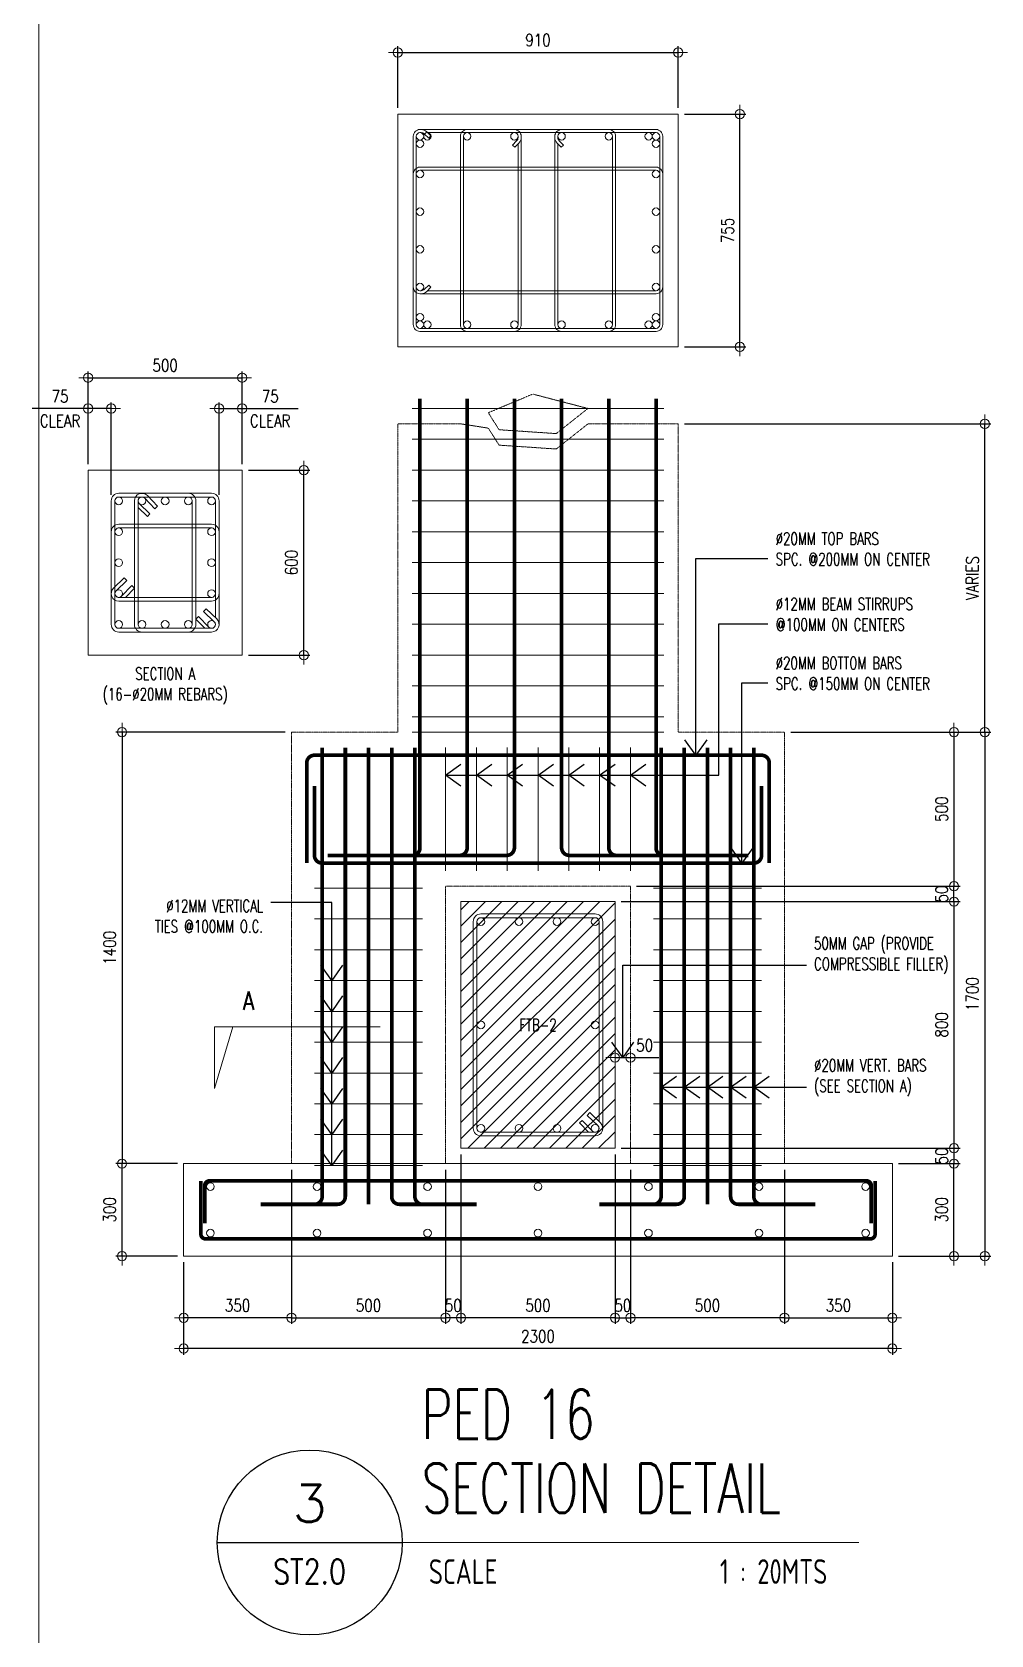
# Model space of a CAD drawing. Header units: millimetres. Extents: x 306431 to 569278, y -16030 to 119854.
# Drawn here: x 566016 to 569128, y -13224 to -8023 of the extents above; entities that cross this region are included whole.
import ezdxf
from ezdxf.enums import TextEntityAlignment as Align

# ---------------------------------------------------------------- set-up
doc = ezdxf.new("R2010")
doc.units = ezdxf.units.MM
doc.header["$MEASUREMENT"] = 0
doc.linetypes.add('HIDDEN', pattern=[0.375, 0.25, -0.125])
doc.layers.get('0').update_dxf_attribs({"lineweight": 9})
for name, color, linetype, lineweight in [('A_LINE', 1, 'Continuous', 9), ('CUT SECTION 020', 5, 'Continuous', 20), ('DR', 7, 'Continuous', 9), ('DRB001', 2, 'Continuous', 20), ('DRB002', 23, 'Continuous', 18), ('HATCH', 8, 'Continuous', 5), ('S-ANNO-DIMS', 252, 'Continuous', 5), ('S_foundation', 4, 'HIDDEN', 20), ('TEXT', 6, 'Continuous', 30), ('TEXT_GG', 3, 'Continuous', 30)]:
    doc.layers.add(name, color=color, linetype=linetype, lineweight=lineweight)
doc.layers.add('S-DETL-GRID', color=62, linetype='Continuous', lineweight=9, plot=False)
doc.layers.add('TARGET-MAIN', color=1, linetype='Continuous')
doc.styles.add('240', font='simplex.shx', dxfattribs={"width": 0.8, "height": 40})
doc.styles.add('ARCHITEXT', font='architxt.shx', dxfattribs={"width": 0.85})
doc.styles.add('SIMPLEX', font='SIMPLEX.shx', dxfattribs={"width": 0.75, "height": 400})
doc.styles.add('T2', font='romans', dxfattribs={"height": 200})
doc.dimstyles.new('DIM_20', dxfattribs={"dimtxt": 40, "dimasz": 0.2, "dimexe": 20, "dimexo": 20, "dimgap": 20, "dimtad": 1, "dimdec": 0, "dimrnd": 1, "dimdsep": 46, "dimtxsty": '240', "dimblk1": 'ESCADIM_ARW', "dimblk2": 'ESCADIM_ARW', "dimsah": 1, "dimcen": 50, "dimclrd": 256, "dimclre": 256, "dimclrt": 52, "dimadec": 0, "dimazin": 0, "dimtfac": 1, "dimtdec": 0, "dimtofl": 0, "dimtmove": 0, "dimatfit": 3, "dimldrblk": 'ESCADIM_ARW', "dimfxl": 1, "dimtolj": 1, "dimtzin": 0, "dimarcsym": 0})
doc.dimstyles.new('DIM_50', dxfattribs={"dimtxt": 100, "dimasz": 0.5, "dimexe": 50, "dimexo": 50, "dimgap": 50, "dimtad": 1, "dimdec": 0, "dimrnd": 1, "dimdsep": 46, "dimtxsty": '240', "dimblk1": 'ESCADIM_ARW', "dimblk2": 'ESCADIM_ARW', "dimsah": 1, "dimcen": 50, "dimclrd": 256, "dimclre": 256, "dimclrt": 52, "dimadec": 0, "dimazin": 0, "dimtfac": 1, "dimtdec": 0, "dimtofl": 0, "dimtmove": 0, "dimatfit": 3, "dimldrblk": 'ESCADIM_ARW', "dimfxl": 1, "dimtolj": 1, "dimtzin": 0, "dimarcsym": 0})

msp = doc.modelspace()

# ---------------------------------------------------------------- texts
at = {"layer": 'TEXT', "color": 3, "style": 'T2', "width": 0.8}
msp.add_text('A', height=60, dxfattribs=at).set_placement((566718.7, -11165.9, 0), align=Align.MIDDLE)
at = {"layer": 'TEXT_GG', "char_height": 40, "width": 2347.092, "attachment_point": 4, "style": '240'}
for s, insert in [('\\A1;\\pxql;{\\W0.7;%%C20MM TOP BARS\\PSPC. @200MM ON CENTER}', (568429.7, -9700.3, 0)), ('\\A1;\\pxql;{\\W0.7;%%C12MM BEAM STIRRUPS\\P@100MM ON CENTERS}', (568429.7, -9912.4, 0)), ('\\A1;\\pxql;{\\W0.7;%%C20MM BOTTOM BARS\\PSPC. @150MM ON CENTER}', (568429.7, -10104.1, 0)), ('\\A1;\\pxqr;{\\W0.7;%%C12MM VERTICAL\\PTIES @100MM O.C.}', (564419.2, -10891.7, 0)), ('\\A1;\\pxql;{\\W0.7;50MM GAP (PROVIDE\\PCOMPRESSIBLE FILLER)}', (568554.2, -11019.9, 0)), ('\\A1;\\pxql;{\\W0.7;%%C20MM VERT. BARS\\P(SEE SECTION A)}', (568554.2, -11415.8, 0))]:
    msp.add_mtext(s, dxfattribs=dict(at, insert=insert))
at = {"layer": 'TEXT_GG', "char_height": 40, "attachment_point": 5, "style": '240'}
for s, insert in [('\\A1;{\\W0.7;SECTION A\\P(16-%%C20MM REBARS)}', (566448.3, -10144.9, 0)), ('\\A1;{\\W0.7;FTB-2}', (567658.3, -11244.7, 0))]:
    msp.add_mtext(s, dxfattribs=dict(at, insert=insert))

# ---------------------------------------------------------------- blocks, each defined once
blk = doc.blocks.new('TARGET-DWGLABEL')
at = {"layer": 'TARGET-MAIN'}
blk.add_line((-7.5, 0), (7.5, 0), dxfattribs=at)
blk.add_circle((0, 0), 7.5, dxfattribs=at)
at = {"layer": 'TARGET-MAIN', "color": 2, "style": 'ARCHITEXT', "width": 0.85}
blk.add_text('SCALE', height=2, dxfattribs=at).set_placement((9.66, -2.36), align=Align.MIDDLE_LEFT)
at = {"layer": 'TARGET-MAIN', "color": 6, "style": 'ARCHITEXT', "width": 0.85}
blk.add_attdef('DRAWING_TITLE', text='', height=5, dxfattribs=at).set_placement((9.08, 4.41), align=Align.MIDDLE_LEFT)
at = {"layer": 'TARGET-MAIN', "color": 4, "style": 'ARCHITEXT', "width": 0.85}
blk.add_attdef('DWG_NO.', text='', height=3, dxfattribs=at).set_placement((0, 3.17), align=Align.MIDDLE_CENTER)
at = {"layer": 'TARGET-MAIN', "color": 3, "style": 'ARCHITEXT', "width": 0.85}
blk.add_attdef('SHT_NO.', text='', height=2, dxfattribs=at).set_placement((-0.02, -2.36), align=Align.MIDDLE_CENTER)
at = {"layer": 'TARGET-MAIN', "color": 2, "style": 'ARCHITEXT', "width": 0.85}
blk.add_attdef('SCALE', text='', height=2, dxfattribs=at).set_placement((69.6, -2.36), align=Align.MIDDLE_RIGHT)
blk = doc.blocks.new('ESCADIM_ARW')
at = {"color": 7}
blk.add_line((-150, 0), (150, 0), dxfattribs=at)
blk.add_circle((0, 0), 75, dxfattribs=at)
blk = doc.blocks.new('*D67')
at = {"layer": 'Defpoints', "color": 0, "transparency": 16777216}
for p in [(568458.3, -10294.7, 0), (568808.3, -11994.7, 0), (569108.3, -11994.7)]:
    blk.add_point(p, dxfattribs=at)
at = {"layer": 'S-ANNO-DIMS', "lineweight": -2, "transparency": 16777216}
for p, q in [((568478.3, -10294.7), (569128.3, -10294.7)), ((569108.3, -10294.9), (569108.3, -11994.5)), ((568828.3, -11994.7), (569128.3, -11994.7))]:
    blk.add_line(p, q, dxfattribs=at)
at = {"layer": 'S-ANNO-DIMS', "lineweight": -2, "transparency": 16777216, "xscale": 0.2, "yscale": 0.2, "zscale": 0.2}
for p, rotation in [((569108.3, -10294.7), 90), ((569108.3, -11994.7), 270)]:
    blk.add_blockref('ESCADIM_ARW', p, dxfattribs=dict(at, rotation=rotation))
at = {"layer": 'S-ANNO-DIMS', "color": 52, "transparency": 16777216, "insert": (569068.3, -11144.7), "char_height": 40, "attachment_point": 5, "rotation": 90, "style": '240'}
blk.add_mtext('\\A1;1700', dxfattribs=at)
blk = doc.blocks.new('*D68')
at = {"layer": 'Defpoints', "color": 0, "transparency": 16777216}
for p in [(568808.3, -11694.7, 0), (569008.3, -11694.7), (568808.3, -11994.7, 0)]:
    blk.add_point(p, dxfattribs=at)
at = {"layer": 'S-ANNO-DIMS', "lineweight": -2, "transparency": 16777216}
for p, q in [((568828.3, -11694.7), (569028.3, -11694.7)), ((569008.3, -11994.5), (569008.3, -11694.9)), ((568828.3, -11994.7), (569028.3, -11994.7))]:
    blk.add_line(p, q, dxfattribs=at)
at = {"layer": 'S-ANNO-DIMS', "lineweight": -2, "transparency": 16777216, "xscale": 0.2, "yscale": 0.2, "zscale": 0.2}
for p, rotation in [((569008.3, -11694.7), 90), ((569008.3, -11994.7), 270)]:
    blk.add_blockref('ESCADIM_ARW', p, dxfattribs=dict(at, rotation=rotation))
at = {"layer": 'S-ANNO-DIMS', "color": 52, "transparency": 16777216, "insert": (568968.3, -11844.7), "char_height": 40, "attachment_point": 5, "rotation": 90, "style": '240'}
blk.add_mtext('\\A1;300', dxfattribs=at)
blk = doc.blocks.new('*D69')
at = {"layer": 'Defpoints', "color": 0, "transparency": 16777216}
for p in [(567908.3, -11644.7, 0), (568808.3, -11694.7, 0), (569008.3, -11694.7)]:
    blk.add_point(p, dxfattribs=at)
at = {"layer": 'S-ANNO-DIMS', "lineweight": -2, "transparency": 16777216}
for p, q in [((567928.3, -11644.7), (569028.3, -11644.7)), ((569008.3, -11644.9), (569008.3, -11694.5)), ((568828.3, -11694.7), (569028.3, -11694.7))]:
    blk.add_line(p, q, dxfattribs=at)
at = {"layer": 'S-ANNO-DIMS', "lineweight": -2, "transparency": 16777216, "xscale": 0.2, "yscale": 0.2, "zscale": 0.2}
for p, rotation in [((569008.3, -11644.7), 90), ((569008.3, -11694.7), 270)]:
    blk.add_blockref('ESCADIM_ARW', p, dxfattribs=dict(at, rotation=rotation))
at = {"layer": 'S-ANNO-DIMS', "color": 52, "transparency": 16777216, "insert": (568968.3, -11669.7), "char_height": 40, "attachment_point": 5, "rotation": 90, "style": '240'}
blk.add_mtext('\\A1;50', dxfattribs=at)
blk = doc.blocks.new('*D70')
at = {"layer": 'Defpoints', "color": 0, "transparency": 16777216}
for p in [(567908.3, -10844.7, 0), (567908.3, -11644.7, 0), (569008.3, -11644.7)]:
    blk.add_point(p, dxfattribs=at)
at = {"layer": 'S-ANNO-DIMS', "lineweight": -2, "transparency": 16777216}
for p, q in [((567928.3, -10844.7), (569028.3, -10844.7)), ((569008.3, -10844.9), (569008.3, -11644.5)), ((567928.3, -11644.7), (569028.3, -11644.7))]:
    blk.add_line(p, q, dxfattribs=at)
at = {"layer": 'S-ANNO-DIMS', "lineweight": -2, "transparency": 16777216, "xscale": 0.2, "yscale": 0.2, "zscale": 0.2}
for p, rotation in [((569008.3, -10844.7), 90), ((569008.3, -11644.7), 270)]:
    blk.add_blockref('ESCADIM_ARW', p, dxfattribs=dict(at, rotation=rotation))
at = {"layer": 'S-ANNO-DIMS', "color": 52, "transparency": 16777216, "insert": (568968.3, -11244.7), "char_height": 40, "attachment_point": 5, "rotation": 90, "style": '240'}
blk.add_mtext('\\A1;800', dxfattribs=at)
blk = doc.blocks.new('*D71')
at = {"layer": 'Defpoints', "color": 0, "transparency": 16777216}
for p in [(568458.3, -10294.7, 0), (567958.3, -10794.7, 0), (569008.3, -10794.7)]:
    blk.add_point(p, dxfattribs=at)
at = {"layer": 'S-ANNO-DIMS', "lineweight": -2, "transparency": 16777216}
for p, q in [((568478.3, -10294.7), (569028.3, -10294.7)), ((569008.3, -10294.9), (569008.3, -10794.5)), ((567978.3, -10794.7), (569028.3, -10794.7))]:
    blk.add_line(p, q, dxfattribs=at)
at = {"layer": 'S-ANNO-DIMS', "lineweight": -2, "transparency": 16777216, "xscale": 0.2, "yscale": 0.2, "zscale": 0.2}
for p, rotation in [((569008.3, -10294.7), 90), ((569008.3, -10794.7), 270)]:
    blk.add_blockref('ESCADIM_ARW', p, dxfattribs=dict(at, rotation=rotation))
at = {"layer": 'S-ANNO-DIMS', "color": 52, "transparency": 16777216, "insert": (568968.3, -10544.7), "char_height": 40, "attachment_point": 5, "rotation": 90, "style": '240'}
blk.add_mtext('\\A1;500', dxfattribs=at)
blk = doc.blocks.new('*D72')
at = {"layer": 'Defpoints', "color": 0, "transparency": 16777216}
for p in [(567958.3, -10794.7, 0), (569008.3, -10794.7), (567908.3, -10844.7, 0)]:
    blk.add_point(p, dxfattribs=at)
at = {"layer": 'S-ANNO-DIMS', "lineweight": -2, "transparency": 16777216}
for p, q in [((567978.3, -10794.7), (569028.3, -10794.7)), ((569008.3, -10844.5), (569008.3, -10794.9)), ((567928.3, -10844.7), (569028.3, -10844.7))]:
    blk.add_line(p, q, dxfattribs=at)
at = {"layer": 'S-ANNO-DIMS', "lineweight": -2, "transparency": 16777216, "xscale": 0.2, "yscale": 0.2, "zscale": 0.2}
for p, rotation in [((569008.3, -10794.7), 90), ((569008.3, -10844.7), 270)]:
    blk.add_blockref('ESCADIM_ARW', p, dxfattribs=dict(at, rotation=rotation))
at = {"layer": 'S-ANNO-DIMS', "color": 52, "transparency": 16777216, "insert": (568968.3, -10819.7), "char_height": 40, "attachment_point": 5, "rotation": 90, "style": '240'}
blk.add_mtext('\\A1;50', dxfattribs=at)
blk = doc.blocks.new('*D73')
at = {"layer": 'Defpoints', "color": 0, "transparency": 16777216}
for p in [(568113.3, -9294.7, 0), (569108.3, -9294.7), (568458.3, -10294.7, 0)]:
    blk.add_point(p, dxfattribs=at)
at = {"layer": 'S-ANNO-DIMS', "lineweight": -2, "transparency": 16777216}
for p, q in [((568133.3, -9294.7), (569128.3, -9294.7)), ((569108.3, -10294.5), (569108.3, -9294.9)), ((568478.3, -10294.7), (569128.3, -10294.7))]:
    blk.add_line(p, q, dxfattribs=at)
at = {"layer": 'S-ANNO-DIMS', "lineweight": -2, "transparency": 16777216, "xscale": 0.2, "yscale": 0.2, "zscale": 0.2}
for p, rotation in [((569108.3, -9294.7), 90), ((569108.3, -10294.7), 270)]:
    blk.add_blockref('ESCADIM_ARW', p, dxfattribs=dict(at, rotation=rotation))
at = {"layer": 'S-ANNO-DIMS', "color": 52, "transparency": 16777216, "insert": (569068.3, -9794.7), "char_height": 40, "attachment_point": 5, "rotation": 90, "style": '240'}
blk.add_mtext('\\A1;VARIES', dxfattribs=at)
blk = doc.blocks.new('*D74')
at = {"layer": 'Defpoints', "color": 0, "transparency": 16777216}
for p in [(568113.3, -8289.7, 0), (568313.3, -8289.7), (568113.3, -9044.7, 0)]:
    blk.add_point(p, dxfattribs=at)
at = {"layer": 'S-ANNO-DIMS', "lineweight": -2, "transparency": 16777216}
for p, q in [((568133.3, -8289.7), (568333.3, -8289.7)), ((568313.3, -9044.5), (568313.3, -8289.9)), ((568133.3, -9044.7), (568333.3, -9044.7))]:
    blk.add_line(p, q, dxfattribs=at)
at = {"layer": 'S-ANNO-DIMS', "lineweight": -2, "transparency": 16777216, "xscale": 0.2, "yscale": 0.2, "zscale": 0.2}
for p, rotation in [((568313.3, -8289.7), 90), ((568313.3, -9044.7), 270)]:
    blk.add_blockref('ESCADIM_ARW', p, dxfattribs=dict(at, rotation=rotation))
at = {"layer": 'S-ANNO-DIMS', "color": 52, "transparency": 16777216, "insert": (568273.3, -8667.2), "char_height": 40, "attachment_point": 5, "rotation": 90, "style": '240'}
blk.add_mtext('\\A1;755', dxfattribs=at)
blk = doc.blocks.new('*D75')
at = {"layer": 'Defpoints', "color": 0, "transparency": 16777216}
for p in [(568113.3, -8089.7), (567203.3, -8289.7, 0), (568113.3, -8289.7, 0)]:
    blk.add_point(p, dxfattribs=at)
at = {"layer": 'S-ANNO-DIMS', "lineweight": -2, "transparency": 16777216}
for p, q in [((567203.3, -8269.7), (567203.3, -8069.7)), ((567203.5, -8089.7), (568113.1, -8089.7)), ((568113.3, -8269.7), (568113.3, -8069.7))]:
    blk.add_line(p, q, dxfattribs=at)
at = {"layer": 'S-ANNO-DIMS', "lineweight": -2, "transparency": 16777216, "xscale": 0.2, "yscale": 0.2, "zscale": 0.2, "rotation": 180}
blk.add_blockref('ESCADIM_ARW', (567203.3, -8089.7), dxfattribs=at)
at = {"layer": 'S-ANNO-DIMS', "lineweight": -2, "transparency": 16777216, "xscale": 0.2, "yscale": 0.2, "zscale": 0.2}
blk.add_blockref('ESCADIM_ARW', (568113.3, -8089.7), dxfattribs=at)
at = {"layer": 'S-ANNO-DIMS', "color": 52, "transparency": 16777216, "insert": (567658.3, -8049.7), "char_height": 40, "attachment_point": 5, "style": '240'}
blk.add_mtext('\\A1;910', dxfattribs=at)
blk = doc.blocks.new('*D76')
at = {"layer": 'Defpoints', "color": 0, "transparency": 16777216}
for p in [(566698.3, -9444.9, 0), (566898.3, -9444.9), (566698.3, -10044.9, 0)]:
    blk.add_point(p, dxfattribs=at)
at = {"layer": 'S-ANNO-DIMS', "lineweight": -2, "transparency": 16777216}
for p, q in [((566718.3, -9444.9), (566918.3, -9444.9)), ((566898.3, -10044.7), (566898.3, -9445.1)), ((566718.3, -10044.9), (566918.3, -10044.9))]:
    blk.add_line(p, q, dxfattribs=at)
at = {"layer": 'S-ANNO-DIMS', "lineweight": -2, "transparency": 16777216, "xscale": 0.2, "yscale": 0.2, "zscale": 0.2}
for p, rotation in [((566898.3, -9444.9), 90), ((566898.3, -10044.9), 270)]:
    blk.add_blockref('ESCADIM_ARW', p, dxfattribs=dict(at, rotation=rotation))
at = {"layer": 'S-ANNO-DIMS', "color": 52, "transparency": 16777216, "insert": (566858.3, -9744.9), "char_height": 40, "attachment_point": 5, "rotation": 90, "style": '240'}
blk.add_mtext('\\A1;600', dxfattribs=at)
blk = doc.blocks.new('*D77')
at = {"layer": 'Defpoints', "color": 0, "transparency": 16777216}
for p in [(566698.3, -9244.9), (566698.3, -9444.9, 0), (566623.3, -9544.4, 0)]:
    blk.add_point(p, dxfattribs=at)
at = {"layer": 'S-ANNO-DIMS', "lineweight": -2, "transparency": 16777216}
for p, q in [((566623.3, -9524.4), (566623.3, -9224.9)), ((566623.5, -9244.9), (566698.1, -9244.9)), ((566698.3, -9424.9), (566698.3, -9224.9)), ((566698.3, -9244.9), (566880.2, -9244.9))]:
    blk.add_line(p, q, dxfattribs=at)
at = {"layer": 'S-ANNO-DIMS', "lineweight": -2, "transparency": 16777216, "xscale": 0.2, "yscale": 0.2, "zscale": 0.2, "rotation": 180}
blk.add_blockref('ESCADIM_ARW', (566623.3, -9244.9), dxfattribs=at)
at = {"layer": 'S-ANNO-DIMS', "lineweight": -2, "transparency": 16777216, "xscale": 0.2, "yscale": 0.2, "zscale": 0.2}
blk.add_blockref('ESCADIM_ARW', (566698.3, -9244.9), dxfattribs=at)
at = {"layer": 'S-ANNO-DIMS', "color": 52, "transparency": 16777216, "char_height": 40, "attachment_point": 5, "style": '240'}
for s, insert in [('\\A1;75', (566789.3, -9204.9)), ('\\A1;CLEAR', (566789.3, -9284.9))]:
    blk.add_mtext(s, dxfattribs=dict(at, insert=insert))
blk = doc.blocks.new('*D78')
at = {"layer": 'Defpoints', "color": 0, "transparency": 16777216}
for p in [(566858.3, -11694.7, 0), (566508.3, -11994.7, 0), (566508.3, -12194.7)]:
    blk.add_point(p, dxfattribs=at)
at = {"layer": 'S-ANNO-DIMS', "lineweight": -2, "transparency": 16777216}
for p, q in [((566858.3, -11714.7), (566858.3, -12214.7)), ((566508.3, -12014.7), (566508.3, -12214.7)), ((566858.1, -12194.7), (566508.5, -12194.7))]:
    blk.add_line(p, q, dxfattribs=at)
at = {"layer": 'S-ANNO-DIMS', "lineweight": -2, "transparency": 16777216, "xscale": 0.2, "yscale": 0.2, "zscale": 0.2, "rotation": 180}
blk.add_blockref('ESCADIM_ARW', (566508.3, -12194.7), dxfattribs=at)
at = {"layer": 'S-ANNO-DIMS', "lineweight": -2, "transparency": 16777216, "xscale": 0.2, "yscale": 0.2, "zscale": 0.2}
blk.add_blockref('ESCADIM_ARW', (566858.3, -12194.7), dxfattribs=at)
at = {"layer": 'S-ANNO-DIMS', "color": 52, "transparency": 16777216, "insert": (566683.3, -12154.7), "char_height": 40, "attachment_point": 5, "style": '240'}
blk.add_mtext('\\A1;350', dxfattribs=at)
blk = doc.blocks.new('*D79')
at = {"layer": 'Defpoints', "color": 0, "transparency": 16777216}
for p in [(566508.3, -11994.7, 0), (568808.3, -11994.7, 0), (566508.3, -12294.7)]:
    blk.add_point(p, dxfattribs=at)
at = {"layer": 'S-ANNO-DIMS', "lineweight": -2, "transparency": 16777216}
for p, q in [((566508.3, -12014.7), (566508.3, -12314.7)), ((568808.3, -12014.7), (568808.3, -12314.7)), ((568808.1, -12294.7), (566508.5, -12294.7))]:
    blk.add_line(p, q, dxfattribs=at)
at = {"layer": 'S-ANNO-DIMS', "lineweight": -2, "transparency": 16777216, "xscale": 0.2, "yscale": 0.2, "zscale": 0.2, "rotation": 180}
blk.add_blockref('ESCADIM_ARW', (566508.3, -12294.7), dxfattribs=at)
at = {"layer": 'S-ANNO-DIMS', "lineweight": -2, "transparency": 16777216, "xscale": 0.2, "yscale": 0.2, "zscale": 0.2}
blk.add_blockref('ESCADIM_ARW', (568808.3, -12294.7), dxfattribs=at)
at = {"layer": 'S-ANNO-DIMS', "color": 52, "transparency": 16777216, "insert": (567658.3, -12254.7), "char_height": 40, "attachment_point": 5, "style": '240'}
blk.add_mtext('\\A1;2300', dxfattribs=at)
blk = doc.blocks.new('*D80')
at = {"layer": 'Defpoints', "color": 0, "transparency": 16777216}
for p in [(566858.3, -11694.7, 0), (567358.3, -11694.7, 0), (567358.3, -12194.7)]:
    blk.add_point(p, dxfattribs=at)
at = {"layer": 'S-ANNO-DIMS', "lineweight": -2, "transparency": 16777216}
for p, q in [((566858.3, -11714.7), (566858.3, -12214.7)), ((567358.3, -11714.7), (567358.3, -12214.7)), ((566858.5, -12194.7), (567358.1, -12194.7))]:
    blk.add_line(p, q, dxfattribs=at)
at = {"layer": 'S-ANNO-DIMS', "lineweight": -2, "transparency": 16777216, "xscale": 0.2, "yscale": 0.2, "zscale": 0.2, "rotation": 180}
blk.add_blockref('ESCADIM_ARW', (566858.3, -12194.7), dxfattribs=at)
at = {"layer": 'S-ANNO-DIMS', "lineweight": -2, "transparency": 16777216, "xscale": 0.2, "yscale": 0.2, "zscale": 0.2}
blk.add_blockref('ESCADIM_ARW', (567358.3, -12194.7), dxfattribs=at)
at = {"layer": 'S-ANNO-DIMS', "color": 52, "transparency": 16777216, "insert": (567108.3, -12154.7), "char_height": 40, "attachment_point": 5, "style": '240'}
blk.add_mtext('\\A1;500', dxfattribs=at)
blk = doc.blocks.new('*D81')
at = {"layer": 'Defpoints', "color": 0, "transparency": 16777216}
for p in [(568458.3, -11694.7, 0), (568808.3, -11994.7, 0), (568808.3, -12194.7)]:
    blk.add_point(p, dxfattribs=at)
at = {"layer": 'S-ANNO-DIMS', "lineweight": -2, "transparency": 16777216}
for p, q in [((568458.3, -11714.7), (568458.3, -12214.7)), ((568808.3, -12014.7), (568808.3, -12214.7)), ((568458.5, -12194.7), (568808.1, -12194.7))]:
    blk.add_line(p, q, dxfattribs=at)
at = {"layer": 'S-ANNO-DIMS', "lineweight": -2, "transparency": 16777216, "xscale": 0.2, "yscale": 0.2, "zscale": 0.2, "rotation": 180}
blk.add_blockref('ESCADIM_ARW', (568458.3, -12194.7), dxfattribs=at)
at = {"layer": 'S-ANNO-DIMS', "lineweight": -2, "transparency": 16777216, "xscale": 0.2, "yscale": 0.2, "zscale": 0.2}
blk.add_blockref('ESCADIM_ARW', (568808.3, -12194.7), dxfattribs=at)
at = {"layer": 'S-ANNO-DIMS', "color": 52, "transparency": 16777216, "insert": (568633.3, -12154.7), "char_height": 40, "attachment_point": 5, "style": '240'}
blk.add_mtext('\\A1;350', dxfattribs=at)
blk = doc.blocks.new('*D82')
at = {"layer": 'Defpoints', "color": 0, "transparency": 16777216}
for p in [(567958.3, -11694.7, 0), (568458.3, -11694.7, 0), (567958.3, -12194.7)]:
    blk.add_point(p, dxfattribs=at)
at = {"layer": 'S-ANNO-DIMS', "lineweight": -2, "transparency": 16777216}
for p, q in [((567958.3, -11714.7), (567958.3, -12214.7)), ((568458.3, -11714.7), (568458.3, -12214.7)), ((568458.1, -12194.7), (567958.5, -12194.7))]:
    blk.add_line(p, q, dxfattribs=at)
at = {"layer": 'S-ANNO-DIMS', "lineweight": -2, "transparency": 16777216, "xscale": 0.2, "yscale": 0.2, "zscale": 0.2, "rotation": 180}
blk.add_blockref('ESCADIM_ARW', (567958.3, -12194.7), dxfattribs=at)
at = {"layer": 'S-ANNO-DIMS', "lineweight": -2, "transparency": 16777216, "xscale": 0.2, "yscale": 0.2, "zscale": 0.2}
blk.add_blockref('ESCADIM_ARW', (568458.3, -12194.7), dxfattribs=at)
at = {"layer": 'S-ANNO-DIMS', "color": 52, "transparency": 16777216, "insert": (568208.3, -12154.7), "char_height": 40, "attachment_point": 5, "style": '240'}
blk.add_mtext('\\A1;500', dxfattribs=at)
blk = doc.blocks.new('*D83')
at = {"layer": 'Defpoints', "color": 0, "transparency": 16777216}
for p in [(567908.3, -11644.7, 0), (567958.3, -11694.7, 0), (567958.3, -12194.7)]:
    blk.add_point(p, dxfattribs=at)
at = {"layer": 'S-ANNO-DIMS', "lineweight": -2, "transparency": 16777216}
for p, q in [((567908.3, -11664.7), (567908.3, -12214.7)), ((567958.3, -11714.7), (567958.3, -12214.7)), ((567908.5, -12194.7), (567958.1, -12194.7))]:
    blk.add_line(p, q, dxfattribs=at)
at = {"layer": 'S-ANNO-DIMS', "lineweight": -2, "transparency": 16777216, "xscale": 0.2, "yscale": 0.2, "zscale": 0.2, "rotation": 180}
blk.add_blockref('ESCADIM_ARW', (567908.3, -12194.7), dxfattribs=at)
at = {"layer": 'S-ANNO-DIMS', "lineweight": -2, "transparency": 16777216, "xscale": 0.2, "yscale": 0.2, "zscale": 0.2}
blk.add_blockref('ESCADIM_ARW', (567958.3, -12194.7), dxfattribs=at)
at = {"layer": 'S-ANNO-DIMS', "color": 52, "transparency": 16777216, "insert": (567933.3, -12154.7), "char_height": 40, "attachment_point": 5, "style": '240'}
blk.add_mtext('\\A1;50', dxfattribs=at)
blk = doc.blocks.new('*D84')
at = {"layer": 'Defpoints', "color": 0, "transparency": 16777216}
for p in [(567408.3, -11644.7, 0), (567358.3, -11694.7, 0), (567358.3, -12194.7)]:
    blk.add_point(p, dxfattribs=at)
at = {"layer": 'S-ANNO-DIMS', "lineweight": -2, "transparency": 16777216}
for p, q in [((567408.3, -11664.7), (567408.3, -12214.7)), ((567358.3, -11714.7), (567358.3, -12214.7)), ((567408.1, -12194.7), (567358.5, -12194.7))]:
    blk.add_line(p, q, dxfattribs=at)
at = {"layer": 'S-ANNO-DIMS', "lineweight": -2, "transparency": 16777216, "xscale": 0.2, "yscale": 0.2, "zscale": 0.2, "rotation": 180}
blk.add_blockref('ESCADIM_ARW', (567358.3, -12194.7), dxfattribs=at)
at = {"layer": 'S-ANNO-DIMS', "lineweight": -2, "transparency": 16777216, "xscale": 0.2, "yscale": 0.2, "zscale": 0.2}
blk.add_blockref('ESCADIM_ARW', (567408.3, -12194.7), dxfattribs=at)
at = {"layer": 'S-ANNO-DIMS', "color": 52, "transparency": 16777216, "insert": (567383.3, -12154.7), "char_height": 40, "attachment_point": 5, "style": '240'}
blk.add_mtext('\\A1;50', dxfattribs=at)
blk = doc.blocks.new('*D85')
at = {"layer": 'Defpoints', "color": 0, "transparency": 16777216}
for p in [(567408.3, -11694.7, 0), (567908.3, -11694.7, 0), (567408.3, -12194.7)]:
    blk.add_point(p, dxfattribs=at)
at = {"layer": 'S-ANNO-DIMS', "lineweight": -2, "transparency": 16777216}
for p, q in [((567408.3, -11714.7), (567408.3, -12214.7)), ((567908.3, -11714.7), (567908.3, -12214.7)), ((567908.1, -12194.7), (567408.5, -12194.7))]:
    blk.add_line(p, q, dxfattribs=at)
at = {"layer": 'S-ANNO-DIMS', "lineweight": -2, "transparency": 16777216, "xscale": 0.2, "yscale": 0.2, "zscale": 0.2, "rotation": 180}
blk.add_blockref('ESCADIM_ARW', (567408.3, -12194.7), dxfattribs=at)
at = {"layer": 'S-ANNO-DIMS', "lineweight": -2, "transparency": 16777216, "xscale": 0.2, "yscale": 0.2, "zscale": 0.2}
blk.add_blockref('ESCADIM_ARW', (567908.3, -12194.7), dxfattribs=at)
at = {"layer": 'S-ANNO-DIMS', "color": 52, "transparency": 16777216, "insert": (567658.3, -12154.7), "char_height": 40, "attachment_point": 5, "style": '240'}
blk.add_mtext('\\A1;500', dxfattribs=at)
blk = doc.blocks.new('*D86')
at = {"layer": 'Defpoints', "color": 0, "transparency": 16777216}
for p in [(566858.3, -10294.7, 0), (566308.3, -11694.7), (566508.3, -11694.7, 0)]:
    blk.add_point(p, dxfattribs=at)
at = {"layer": 'S-ANNO-DIMS', "lineweight": -2, "transparency": 16777216}
for p, q in [((566838.3, -10294.7), (566288.3, -10294.7)), ((566308.3, -10294.9), (566308.3, -11694.5)), ((566488.3, -11694.7), (566288.3, -11694.7))]:
    blk.add_line(p, q, dxfattribs=at)
at = {"layer": 'S-ANNO-DIMS', "lineweight": -2, "transparency": 16777216, "xscale": 0.2, "yscale": 0.2, "zscale": 0.2}
for p, rotation in [((566308.3, -10294.7), 90), ((566308.3, -11694.7), 270)]:
    blk.add_blockref('ESCADIM_ARW', p, dxfattribs=dict(at, rotation=rotation))
at = {"layer": 'S-ANNO-DIMS', "color": 52, "transparency": 16777216, "insert": (566268.3, -10994.7), "char_height": 40, "attachment_point": 5, "rotation": 90, "style": '240'}
blk.add_mtext('\\A1;1400', dxfattribs=at)
blk = doc.blocks.new('*D87')
at = {"layer": 'Defpoints', "color": 0, "transparency": 16777216}
for p in [(566308.3, -11694.7), (566508.3, -11694.7, 0), (566508.3, -11994.7, 0)]:
    blk.add_point(p, dxfattribs=at)
at = {"layer": 'S-ANNO-DIMS', "lineweight": -2, "transparency": 16777216}
for p, q in [((566488.3, -11694.7), (566288.3, -11694.7)), ((566308.3, -11994.5), (566308.3, -11694.9)), ((566488.3, -11994.7), (566288.3, -11994.7))]:
    blk.add_line(p, q, dxfattribs=at)
at = {"layer": 'S-ANNO-DIMS', "lineweight": -2, "transparency": 16777216, "xscale": 0.2, "yscale": 0.2, "zscale": 0.2}
for p, rotation in [((566308.3, -11694.7), 90), ((566308.3, -11994.7), 270)]:
    blk.add_blockref('ESCADIM_ARW', p, dxfattribs=dict(at, rotation=rotation))
at = {"layer": 'S-ANNO-DIMS', "color": 52, "transparency": 16777216, "insert": (566268.3, -11844.7), "char_height": 40, "attachment_point": 5, "rotation": 90, "style": '240'}
blk.add_mtext('\\A1;300', dxfattribs=at)
blk = doc.blocks.new('*D88')
at = {"layer": 'Defpoints', "color": 0, "transparency": 16777216}
for p in [(566698.3, -9144.9), (566198.3, -9444.9, 0), (566698.3, -9444.9, 0)]:
    blk.add_point(p, dxfattribs=at)
at = {"layer": 'S-ANNO-DIMS', "lineweight": -2, "transparency": 16777216}
for p, q in [((566198.3, -9424.9), (566198.3, -9124.9)), ((566198.5, -9144.9), (566698.1, -9144.9)), ((566698.3, -9424.9), (566698.3, -9124.9))]:
    blk.add_line(p, q, dxfattribs=at)
at = {"layer": 'S-ANNO-DIMS', "lineweight": -2, "transparency": 16777216, "xscale": 0.2, "yscale": 0.2, "zscale": 0.2, "rotation": 180}
blk.add_blockref('ESCADIM_ARW', (566198.3, -9144.9), dxfattribs=at)
at = {"layer": 'S-ANNO-DIMS', "lineweight": -2, "transparency": 16777216, "xscale": 0.2, "yscale": 0.2, "zscale": 0.2}
blk.add_blockref('ESCADIM_ARW', (566698.3, -9144.9), dxfattribs=at)
at = {"layer": 'S-ANNO-DIMS', "color": 52, "transparency": 16777216, "insert": (566448.3, -9104.9), "char_height": 40, "attachment_point": 5, "style": '240'}
blk.add_mtext('\\A1;500', dxfattribs=at)
blk = doc.blocks.new('*D89')
at = {"layer": 'Defpoints', "color": 0, "transparency": 16777216}
for p in [(566198.3, -9244.9), (566198.3, -9444.9, 0), (566273.3, -9544.4, 0)]:
    blk.add_point(p, dxfattribs=at)
at = {"layer": 'S-ANNO-DIMS', "lineweight": -2, "transparency": 16777216}
for p, q in [((566198.3, -9244.9), (566016.3, -9244.9)), ((566198.3, -9424.9), (566198.3, -9224.9)), ((566273.1, -9244.9), (566198.5, -9244.9)), ((566273.3, -9524.4), (566273.3, -9224.9))]:
    blk.add_line(p, q, dxfattribs=at)
at = {"layer": 'S-ANNO-DIMS', "lineweight": -2, "transparency": 16777216, "xscale": 0.2, "yscale": 0.2, "zscale": 0.2, "rotation": 180}
blk.add_blockref('ESCADIM_ARW', (566198.3, -9244.9), dxfattribs=at)
at = {"layer": 'S-ANNO-DIMS', "lineweight": -2, "transparency": 16777216, "xscale": 0.2, "yscale": 0.2, "zscale": 0.2}
blk.add_blockref('ESCADIM_ARW', (566273.3, -9244.9), dxfattribs=at)
at = {"layer": 'S-ANNO-DIMS', "color": 52, "transparency": 16777216, "char_height": 40, "attachment_point": 5, "style": '240'}
for s, insert in [('\\A1;75', (566107.2, -9204.9)), ('\\A1;CLEAR', (566107.2, -9284.9))]:
    blk.add_mtext(s, dxfattribs=dict(at, insert=insert))
blk = doc.blocks.new('*D90')
at = {"layer": 'Defpoints', "color": 0, "transparency": 16777216}
for p in [(567908.3, -11350.7, 0), (567958.3, -11350.7, 0), (567958.3, -11350.7)]:
    blk.add_point(p, dxfattribs=at)
at = {"layer": 'S-ANNO-DIMS', "lineweight": -2, "transparency": 16777216}
for p, q in [((567908.5, -11350.7), (567958.1, -11350.7)), ((567958.3, -11350.7), (568050.3, -11350.7))]:
    blk.add_line(p, q, dxfattribs=at)
at = {"layer": 'S-ANNO-DIMS', "lineweight": -2, "transparency": 16777216, "xscale": 0.2, "yscale": 0.2, "zscale": 0.2, "rotation": 180}
blk.add_blockref('ESCADIM_ARW', (567908.3, -11350.7), dxfattribs=at)
at = {"layer": 'S-ANNO-DIMS', "lineweight": -2, "transparency": 16777216, "xscale": 0.2, "yscale": 0.2, "zscale": 0.2}
blk.add_blockref('ESCADIM_ARW', (567958.3, -11350.7), dxfattribs=at)
at = {"layer": 'S-ANNO-DIMS', "color": 52, "transparency": 16777216, "insert": (568004.4, -11310.7), "char_height": 40, "attachment_point": 5, "style": '240'}
blk.add_mtext('\\A1;50', dxfattribs=at)

# ---------------------------------------------------------------- dimensions: what is measured, and where the dimension line sits
at = {"layer": 'S-ANNO-DIMS'}
for base, p1, p2, angle, picture, middle in [((568113.3, -8089.7, 0), (567203.3, -8289.7, 0), (568113.3, -8289.7, 0), 180, '*D75', (567658.3, -8049.7, 0)), ((568313.3, -8289.7, 0), (568113.3, -9044.7, 0), (568113.3, -8289.7, 0), 270, '*D74', (568273.3, -8667.2, 0)), ((566698.3, -9144.9, 0), (566198.3, -9444.9, 0), (566698.3, -9444.9, 0), 180, '*D88', (566448.3, -9104.9, 0)), ((566898.3, -9444.9, 0), (566698.3, -10044.9, 0), (566698.3, -9444.9, 0), 270, '*D76', (566858.3, -9744.9, 0)), ((566308.3, -11694.7, 0), (566858.3, -10294.7, 0), (566508.3, -11694.7, 0), 270, '*D86', (566268.3, -10994.7, 0)), ((569008.3, -10794.7, 0), (568458.3, -10294.7, 0), (567958.3, -10794.7, 0), 90, '*D71', (568968.3, -10544.7, 0)), ((569108.3, -11994.7, 0), (568458.3, -10294.7, 0), (568808.3, -11994.7, 0), 270, '*D67', (569068.3, -11144.7, 0)), ((569008.3, -11644.7, 0), (567908.3, -10844.7, 0), (567908.3, -11644.7, 0), 90, '*D70', (568968.3, -11244.7, 0)), ((566308.3, -11694.7, 0), (566508.3, -11994.7, 0), (566508.3, -11694.7, 0), 90, '*D87', (566268.3, -11844.7, 0)), ((566508.3, -12194.7, 0), (566858.3, -11694.7, 0), (566508.3, -11994.7, 0), 0, '*D78', (566683.3, -12154.7, 0)), ((567358.3, -12194.7, 0), (566858.3, -11694.7, 0), (567358.3, -11694.7, 0), 180, '*D80', (567108.3, -12154.7, 0)), ((567408.3, -12194.7, 0), (567908.3, -11694.7, 0), (567408.3, -11694.7, 0), 0, '*D85', (567658.3, -12154.7, 0)), ((567958.3, -12194.7, 0), (568458.3, -11694.7, 0), (567958.3, -11694.7, 0), 0, '*D82', (568208.3, -12154.7, 0)), ((568808.3, -12194.7, 0), (568458.3, -11694.7, 0), (568808.3, -11994.7, 0), 180, '*D81', (568633.3, -12154.7, 0)), ((569008.3, -11694.7, 0), (568808.3, -11994.7, 0), (568808.3, -11694.7, 0), 270, '*D68', (568968.3, -11844.7, 0)), ((566508.3, -12294.7, 0), (568808.3, -11994.7, 0), (566508.3, -11994.7, 0), 0, '*D79', (567658.3, -12254.7, 0))]:
    dim = msp.add_linear_dim(base=base, p1=p1, p2=p2, angle=angle, dimstyle='DIM_20', dxfattribs=at)
    dim.commit()
    dim.dimension.update_dxf_attribs({"geometry": picture, "text_midpoint": middle})
for base, p1, p2, angle, text, picture, middle in [((566198.3, -9244.9, 0), (566273.3, -9544.4, 0), (566198.3, -9444.9, 0), 0, '<>\\XCLEAR', '*D89', (566107.2, -9244.9, 0)), ((566698.3, -9244.9, 0), (566623.3, -9544.4, 0), (566698.3, -9444.9, 0), 180, '<>\\XCLEAR', '*D77', (566789.3, -9244.9, 0)), ((569108.3, -9294.7, 0), (568458.3, -10294.7, 0), (568113.3, -9294.7, 0), 90, 'VARIES', '*D73', (569068.3, -9794.7, 0))]:
    dim = msp.add_linear_dim(base=base, p1=p1, p2=p2, angle=angle, text=text, dimstyle='DIM_20', dxfattribs=at)
    dim.commit()
    dim.dimension.update_dxf_attribs({"geometry": picture, "text_midpoint": middle})
for base, p1, p2, angle, picture, middle in [((569008.3, -10794.7, 0), (567908.3, -10844.7, 0), (567958.3, -10794.7, 0), 270, '*D72', (569008.3, -10819.7, 0)), ((567358.3, -12194.7, 0), (567408.3, -11644.7, 0), (567358.3, -11694.7, 0), 0, '*D84', (567383.3, -12194.7, 0)), ((567958.3, -12194.7, 0), (567908.3, -11644.7, 0), (567958.3, -11694.7, 0), 180, '*D83', (567933.3, -12194.7, 0)), ((569008.3, -11694.7, 0), (567908.3, -11644.7, 0), (568808.3, -11694.7, 0), 90, '*D69', (569008.3, -11669.7, 0))]:
    dim = msp.add_linear_dim(base=base, p1=p1, p2=p2, angle=angle, dimstyle='DIM_20', dxfattribs=at)
    dim.commit()
    dim.dimension.update_dxf_attribs({"geometry": picture, "text_midpoint": middle, "dimtype": 160})
dim = msp.add_linear_dim(base=(567958.3, -11350.7, 0), p1=(567908.3, -11350.7, 0), p2=(567958.3, -11350.7, 0), dimstyle='DIM_20', dxfattribs=at)
dim.commit()
dim.dimension.update_dxf_attribs({"geometry": '*D90', "text_midpoint": (568004.4, -11310.7, 0)})

# ---------------------------------------------------------------- hatches: boundary and pattern name
at = {"layer": 'HATCH', "ltscale": 0.05}
h = msp.add_hatch(dxfattribs=at)
h.set_pattern_fill('ANSI31', color=256, scale=300)
h.set_pattern_definition([(45, (13770, -12064.747), (-26.5165043, 26.5165043), [])])
h.paths.add_polyline_path([(567408.3, -10844.7), (567908.3, -10844.7), (567908.3, -11644.7), (567408.3, -11644.7)])

# ---------------------------------------------------------------- linework, layer by layer
at = {"layer": 'A_LINE', "color": 1}
msp.add_line((566617.6, -12923.8, 0), (568699, -12923.8, 0), dxfattribs=at)
at = {"layer": 'CUT SECTION 020', "elevation": 0}
for points in [[(568113.3, -8289.7), (568113.3, -9044.7), (567203.3, -9044.7), (567203.3, -8289.7)], [(566698.3, -9444.9), (566198.3, -9444.9), (566198.3, -10044.9), (566698.3, -10044.9)]]:
    msp.add_lwpolyline(points, close=True, dxfattribs=at)
at = {"layer": 'CUT SECTION 020', "color": 7, "elevation": 0}
msp.add_lwpolyline([(567408.3, -10844.7), (567908.3, -10844.7), (567908.3, -11644.7), (567408.3, -11644.7)], close=True, dxfattribs=at)
at = {"layer": 'CUT SECTION 020', "color": 1, "elevation": 0}
msp.add_lwpolyline([(567145.9, -11250.7), (566608.3, -11250.7), (566608.3, -11450.5), (566667.5, -11250.7)], dxfattribs=at)
at = {"layer": 'DR', "color": 2}
for p, q in [((567250.3, -9244.7, 0), (568066.3, -9244.7, 0)), ((567250.3, -9344.7, 0), (568066.3, -9344.7, 0)), ((567250.3, -9444.7, 0), (568066.3, -9444.7, 0)), ((567250.3, -9544.7, 0), (568066.3, -9544.7, 0)), ((567250.3, -9644.7, 0), (568066.3, -9644.7, 0)), ((567250.3, -9744.7, 0), (568066.3, -9744.7, 0)), ((567250.3, -9844.7, 0), (568066.3, -9844.7, 0)), ((567250.3, -9944.7, 0), (568066.3, -9944.7, 0)), ((567250.3, -10044.7, 0), (568066.3, -10044.7, 0)), ((567250.3, -10144.7, 0), (568066.3, -10144.7, 0)), ((567250.3, -10244.7, 0), (568066.3, -10244.7, 0)), ((567250.3, -10294.7, 0), (568066.3, -10294.7, 0)), ((567358.3, -10344.7, 0), (567358.3, -10744.7, 0)), ((567458.3, -10344.7, 0), (567458.3, -10744.7, 0)), ((567558.3, -10344.7, 0), (567558.3, -10744.7, 0)), ((567658.3, -10344.7, 0), (567658.3, -10744.7, 0)), ((567758.3, -10344.7, 0), (567758.3, -10744.7, 0)), ((567858.3, -10344.7, 0), (567858.3, -10744.7, 0)), ((567958.3, -10344.7, 0), (567958.3, -10744.7, 0)), ((566932.8, -10800.7, 0), (567283.8, -10800.7, 0)), ((568383.8, -10800.7, 0), (568032.8, -10800.7, 0)), ((566932.8, -10900.7, 0), (567283.8, -10900.7, 0)), ((568383.8, -10900.7, 0), (568032.8, -10900.7, 0)), ((566932.8, -11000.7, 0), (567283.8, -11000.7, 0)), ((568383.8, -11000.7, 0), (568032.8, -11000.7, 0)), ((566932.8, -11100.7, 0), (567283.8, -11100.7, 0)), ((568383.8, -11100.7, 0), (568032.8, -11100.7, 0)), ((566932.8, -11200.7, 0), (567283.8, -11200.7, 0)), ((568383.8, -11200.7, 0), (568032.8, -11200.7, 0)), ((566932.8, -11300.7, 0), (567283.8, -11300.7, 0)), ((568383.8, -11300.7, 0), (568032.8, -11300.7, 0)), ((566932.8, -11400.7, 0), (567283.8, -11400.7, 0)), ((568383.8, -11400.7, 0), (568032.8, -11400.7, 0)), ((566932.8, -11500.7, 0), (567283.8, -11500.7, 0)), ((568383.8, -11500.7, 0), (568032.8, -11500.7, 0)), ((566932.8, -11600.7, 0), (567283.8, -11600.7, 0)), ((568383.8, -11600.7, 0), (568032.8, -11600.7, 0)), ((566932.8, -11700.7, 0), (567283.8, -11700.7, 0)), ((568383.8, -11700.7, 0), (568032.8, -11700.7, 0))]:
    msp.add_line(p, q, dxfattribs=at)
at = {"layer": 'DR', "color": 254, "const_width": 12, "elevation": 0}
for points in [[(567275.3, -9212.7), (567275.3, -10669.7, -0.414214), (567250.3, -10694.7), (566975.3, -10694.7)], [(567428.5, -9212.7), (567428.5, -10669.7, -0.414214), (567403.5, -10694.7), (567128.5, -10694.7)], [(567888.1, -9212.7), (567888.1, -10669.7, 0.414214), (567913.1, -10694.7), (568188.1, -10694.7)], [(568041.3, -9212.7), (568041.3, -10669.7, 0.414214), (568066.3, -10694.7), (568341.3, -10694.7)], [(567033, -10344.7), (567033, -11801.7, -0.414214), (567008, -11826.7), (566833, -11826.7)], [(567183.5, -10344.7), (567183.5, -11801.7, 0.414214), (567208.5, -11826.7), (567383.5, -11826.7)], [(568133, -10344.7), (568133, -11801.7, -0.414214), (568108, -11826.7), (567933, -11826.7)], [(568283.5, -10344.7), (568283.5, -11801.7, 0.414214), (568308.5, -11826.7), (568483.5, -11826.7)], [(568739.8, -11888.7), (568739.8, -11765.7, 0.414214), (568724.8, -11750.7), (566591.8, -11750.7, 0.414214), (566576.8, -11765.7), (566576.8, -11888.7)]]:
    msp.add_lwpolyline(points, format="xyb", dxfattribs=at)
at = {"layer": 'DR', "color": 7, "const_width": 12, "elevation": 0}
for points in [[(567581.7, -9212.7), (567581.7, -10669.7, -0.414214), (567556.7, -10694.7), (567281.7, -10694.7)], [(567734.9, -9212.7), (567734.9, -10669.7, 0.414214), (567759.9, -10694.7), (568034.9, -10694.7)]]:
    msp.add_lwpolyline(points, format="xyb", dxfattribs=at)
at = {"layer": 'DR', "color": 37, "const_width": 12, "elevation": 0}
for points in [[(566957.8, -10344.7), (566957.8, -11801.7, -0.414214), (566932.8, -11826.7), (566757.8, -11826.7)], [(567258.8, -10344.7), (567258.8, -11801.7, 0.414214), (567283.8, -11826.7), (567458.8, -11826.7)], [(568057.8, -10344.7), (568057.8, -11801.7, -0.414214), (568032.8, -11826.7), (567857.8, -11826.7)], [(568358.8, -10344.7), (568358.8, -11801.7, 0.414214), (568383.8, -11826.7), (568558.8, -11826.7)]]:
    msp.add_lwpolyline(points, format="xyb", dxfattribs=at)
at = {"layer": 'DR', "color": 7, "const_width": 12, "elevation": 0}
for points in [[(567108.3, -10344.7), (567108.3, -11826.7)], [(568208.3, -10344.7), (568208.3, -11826.7)]]:
    msp.add_lwpolyline(points, dxfattribs=at)
at = {"layer": 'DR', "color": 37, "elevation": 0}
for points in [[(568408.8, -10719.7, 12, 12, 0), (568408.8, -10394.7, 12, 12, 0.414214), (568383.8, -10369.7, 12, 12, 0), (566932.8, -10369.7, 12, 12, 0.414214), (566907.8, -10394.7, 12, 12, 0), (566907.8, -10719.7, 0, 0, 0)], [(568383.8, -10469.7, 12, 12, 0), (568383.8, -10694.7, 12, 12, -0.414214), (568358.8, -10719.7, 12, 12, 0), (566957.8, -10719.7, 12, 12, -0.414214), (566932.8, -10694.7, 12, 12, 0), (566932.8, -10469.7, 0, 0, 0)], [(568752.3, -11750.7, 12, 12, 0), (568752.3, -11923.7, 12, 12, -0.414214), (568737.3, -11938.7, 12, 12, 0), (566579.3, -11938.7, 12, 12, -0.414214), (566564.3, -11923.7, 12, 12, 0), (566564.3, -11750.7, 12, 12, 0)]]:
    msp.add_lwpolyline(points, format="xyseb", dxfattribs=at)
at = {"layer": 'DRB001', "color": 7, "lineweight": 20}
for centre in [(567275.3, -8361.7, 0), (567299.3, -8361.7, 0), (567428.5, -8361.7, 0), (567581.7, -8361.7, 0), (567734.9, -8361.7, 0), (567888.1, -8361.7, 0), (568017.3, -8361.7, 0), (568041.3, -8361.7, 0), (567275.3, -8385.7, 0), (568041.3, -8385.7, 0), (567275.3, -8483.9, 0), (568041.3, -8483.9, 0), (567275.3, -8606.1, 0), (568041.3, -8606.1, 0), (567275.3, -8728.3, 0), (568041.3, -8728.3, 0), (567275.3, -8850.5, 0), (568041.3, -8850.5, 0), (567275.3, -8948.7, 0), (568041.3, -8948.7, 0), (567275.3, -8972.7, 0), (567299.3, -8972.7, 0), (567428.5, -8972.7, 0), (567581.7, -8972.7, 0), (567734.9, -8972.7, 0), (567888.1, -8972.7, 0), (568017.3, -8972.7, 0), (568041.3, -8972.7, 0)]:
    msp.add_circle(centre, 12, dxfattribs=at)
at = {"layer": 'DRB001'}
for centre in [(566297.8, -9544.4, 0), (566373, -9544.4, 0), (566448.3, -9544.4, 0), (566523.5, -9544.4, 0), (566598.8, -9544.4, 0), (566297.8, -9644.7, 0), (566598.8, -9644.7, 0), (566297.8, -9744.9, 0), (566598.8, -9744.9, 0), (566297.8, -9845.2, 0), (566598.8, -9845.2, 0), (566297.8, -9945.4, 0), (566373, -9945.4, 0), (566448.3, -9945.4, 0), (566523.5, -9945.4, 0), (566598.8, -9945.4, 0), (567472.8, -10909.2, 0), (567596.4, -10909.2, 0), (567720.1, -10909.2, 0), (567843.8, -10909.2, 0), (567472.8, -11244.7, 0), (567843.8, -11244.7, 0), (567472.8, -11580.2, 0), (567596.4, -11580.2, 0), (567720.1, -11580.2, 0), (567843.8, -11580.2, 0), (566595.3, -11769.2, 0), (566941.3, -11769.2, 0), (567299.8, -11769.2, 0), (567658.3, -11769.2, 0), (568016.8, -11769.2, 0), (568375.3, -11769.2, 0), (568721.3, -11769.2, 0), (566595.3, -11920.2, 0), (566941.3, -11920.2, 0), (567299.8, -11920.2, 0), (567658.3, -11920.2, 0), (568016.8, -11920.2, 0), (568375.3, -11920.2, 0), (568721.3, -11920.2, 0)]:
    msp.add_circle(centre, 12.5, dxfattribs=at)
at = {"layer": 'DRB002', "color": 37, "lineweight": 18, "elevation": 0}
for points in [[(567279, -8339.7), (568041.3, -8339.7, -0.414214), (568063.3, -8361.7), (568063.3, -8972.7, -0.414214), (568041.3, -8994.7), (567275.3, -8994.7, -0.414214), (567253.3, -8972.7), (567253.3, -8361.7, -0.414214), (567275.3, -8339.7), (567279, -8339.7, -0.198913), (567297.3, -8347.3), (567310.6, -8360.6), (567303.6, -8367.7), (567290.2, -8354.3, 0.198913), (567279, -8349.7), (567275.3, -8349.7, 0.414214), (567263.3, -8361.7), (567263.3, -8972.7, 0.414214), (567275.3, -8984.7), (568041.3, -8984.7, 0.414214), (568053.3, -8972.7), (568053.3, -8361.7, 0.414214), (568041.3, -8349.7), (567299.7, -8349.7)], [(566623.3, -9945.4), (566623.3, -9544.4, 0.414214), (566598.8, -9519.9), (566297.8, -9519.9, 0.414214), (566273.3, -9544.4), (566273.3, -9945.4, 0.414214), (566297.8, -9969.9), (566598.8, -9969.9, 0.675557), (566615.7, -9927.7), (566581.1, -9894.5), (566572.8, -9903.2), (566607.4, -9936.4, -1.020544), (566589.7, -9954.1), (566556.5, -9919.5), (566547.8, -9927.8), (566576.8, -9957.9)], [(566611.3, -9945.4, -0.414214), (566598.8, -9957.9), (566297.8, -9957.9, -0.414214), (566285.3, -9945.4), (566285.3, -9544.4, -0.414214), (566297.8, -9531.9), (566598.8, -9531.9, -0.414214), (566611.3, -9544.4), (566611.3, -9923.5)], [(567868.3, -11580.2), (567868.3, -10909.2, 0.414214), (567843.8, -10884.7), (567472.8, -10884.7, 0.414214), (567448.3, -10909.2), (567448.3, -11580.2, 0.414214), (567472.8, -11604.7), (567843.8, -11604.7, 0.675557), (567860.7, -11562.5), (567826.1, -11529.3), (567817.8, -11538), (567852.4, -11571.2, -1.020544), (567834.7, -11588.9), (567801.5, -11554.3), (567792.8, -11562.6), (567821.8, -11592.7)], [(567856.3, -11580.2, -0.414214), (567843.8, -11592.7), (567472.8, -11592.7, -0.414214), (567460.3, -11580.2), (567460.3, -10909.2, -0.414214), (567472.8, -10896.7), (567843.8, -10896.7, -0.414214), (567856.3, -10909.2), (567856.3, -11558.3)]]:
    msp.add_lwpolyline(points, format="xyb", dxfattribs=at)
at = {"layer": 'DRB002', "color": 252, "lineweight": 18, "elevation": 0}
for points in [[(567603.7, -8365.5), (567603.7, -8972.7, -0.414214), (567581.7, -8994.7), (567428.5, -8994.7, -0.414214), (567406.5, -8972.7), (567406.5, -8361.7, -0.414214), (567428.5, -8339.7), (567581.7, -8339.7, -0.414214), (567603.7, -8361.7), (567603.7, -8365.5, -0.198913), (567596.1, -8383.7), (567582.7, -8397.1), (567575.7, -8390), (567589, -8376.7, 0.198913), (567593.7, -8365.5), (567593.7, -8361.7, 0.414214), (567581.7, -8349.7), (567428.5, -8349.7, 0.414214), (567416.5, -8361.7), (567416.5, -8972.7, 0.414214), (567428.5, -8984.7), (567581.7, -8984.7, 0.414214), (567593.7, -8972.7), (567593.7, -8386.2)], [(567712.9, -8365.5), (567712.9, -8972.7, 0.414214), (567734.9, -8994.7), (567888.1, -8994.7, 0.414214), (567910.1, -8972.7), (567910.1, -8361.7, 0.414214), (567888.1, -8339.7), (567734.9, -8339.7, 0.414214), (567712.9, -8361.7), (567712.9, -8365.5, 0.198913), (567720.4, -8383.7), (567733.8, -8397.1), (567740.8, -8390), (567727.5, -8376.7, -0.198913), (567722.9, -8365.5), (567722.9, -8361.7, -0.414214), (567734.9, -8349.7), (567888.1, -8349.7, -0.414214), (567900.1, -8361.7), (567900.1, -8972.7, -0.414214), (567888.1, -8984.7), (567734.9, -8984.7, -0.414214), (567722.9, -8972.7), (567722.9, -8386.2)]]:
    msp.add_lwpolyline(points, format="xyb", dxfattribs=at)
at = {"layer": 'DRB002', "color": 254, "lineweight": 18, "elevation": 0}
msp.add_lwpolyline([(567279, -8872.5), (568041.3, -8872.5, 0.414214), (568063.3, -8850.5), (568063.3, -8483.9, 0.414214), (568041.3, -8461.9), (567275.3, -8461.9, 0.414214), (567253.3, -8483.9), (567253.3, -8850.5, 0.414214), (567275.3, -8872.5), (567279, -8872.5, 0.198913), (567297.3, -8865), (567310.6, -8851.6), (567303.6, -8844.5), (567290.2, -8857.9, -0.198913), (567279, -8862.5), (567275.3, -8862.5, -0.414214), (567263.3, -8850.5), (567263.3, -8483.9, -0.414214), (567275.3, -8471.9), (568041.3, -8471.9, -0.414214), (568053.3, -8483.9), (568053.3, -8850.5, -0.414214), (568041.3, -8862.5), (567299.7, -8862.5)], format="xyb", dxfattribs=at)
at = {"layer": 'DRB002', "color": 254, "elevation": 0}
for points in [[(566373, -9519.9), (566523.5, -9519.9, -0.414214), (566548, -9544.4), (566548, -9945.4, -0.414214), (566523.5, -9969.9), (566373, -9969.9, -0.414214), (566348.5, -9945.4), (566348.5, -9544.4, -0.675557), (566390.7, -9527.5), (566423.9, -9562.1), (566415.3, -9570.4), (566382, -9535.8, 1.020544), (566364.3, -9553.4), (566399, -9586.7), (566390.7, -9595.3), (566360.5, -9566.4)], [(566373, -9531.9, 0.414214), (566360.5, -9544.4), (566360.5, -9945.4, 0.414214), (566373, -9957.9), (566523.5, -9957.9, 0.414214), (566536, -9945.4), (566536, -9544.4, 0.414214), (566523.5, -9531.9), (566395, -9531.9)]]:
    msp.add_lwpolyline(points, format="xyb", dxfattribs=at)
at = {"layer": 'DRB002', "color": 252, "elevation": 0}
for points in [[(566273.3, -9845.2), (566273.3, -9644.7, -0.414214), (566297.8, -9620.2), (566598.8, -9620.2, -0.414214), (566623.3, -9644.7), (566623.3, -9845.2, -0.414214), (566598.8, -9869.7), (566297.8, -9869.7, -0.675557), (566280.8, -9827.5), (566315.4, -9794.3), (566323.7, -9802.9), (566289.1, -9836.2, 1.020544), (566306.8, -9853.8), (566340, -9819.2), (566348.7, -9827.5), (566319.7, -9857.7)], [(566285.3, -9845.2, 0.414214), (566297.8, -9857.7), (566598.8, -9857.7, 0.414214), (566611.3, -9845.2), (566611.3, -9644.7, 0.414214), (566598.8, -9632.2), (566297.8, -9632.2, 0.414214), (566285.3, -9644.7), (566285.3, -9823.2)]]:
    msp.add_lwpolyline(points, format="xyb", dxfattribs=at)
at = {"layer": 'S-DETL-GRID', "elevation": 0}
msp.add_lwpolyline([(566038.3, -13318), (569278.3, -13318), (569278.3, -7894), (566038.3, -7894)], close=True, dxfattribs=at)
at = {"layer": 'S_foundation', "ltscale": 0.05, "elevation": 0}
for points in [[(567641.3, -9198), (567820.3, -9244.7), (567717.5, -9326.2), (567532, -9313.7), (567497, -9258.5), (567641.3, -9198)], [(568113.3, -10294.7), (568113.3, -9294.7), (567820.3, -9294.7), (567717.5, -9376.2), (567532, -9363.7), (567497, -9308.5), (567408.3, -9294.7), (567203.3, -9294.7), (567203.3, -10294.7), (566858.3, -10294.7), (566858.3, -11694.7), (567358.3, -11694.7), (567358.3, -10794.7), (567958.3, -10794.7), (567958.3, -11694.7), (568458.3, -11694.7), (568458.3, -10294.7), (568113.3, -10294.7)]]:
    msp.add_lwpolyline(points, dxfattribs=at)
at = {"layer": 'S_foundation', "color": 6, "linetype": 'Continuous', "ltscale": 1000, "elevation": 0}
msp.add_lwpolyline([(566508.3, -11694.7), (566508.3, -11994.7), (568808.3, -11994.7), (568808.3, -11694.7)], close=True, dxfattribs=at)

# ---------------------------------------------------------------- block references
at = {"layer": 'TARGET-MAIN', "color": 1}
ref = msp.add_blockref('TARGET-DWGLABEL', (566917.6, -12923.8, 0), dxfattribs=dict(at, xscale=40, yscale=40, zscale=40))
ref.add_attrib('DWG_NO.', '3', dxfattribs={"color": 4, "height": 120, "style": 'SIMPLEX', "width": 1.1}).set_placement((566917.6, -12796.8, 0), align=Align.MIDDLE_CENTER)
ref.add_attrib('SHT_NO.', 'ST2.0', dxfattribs={"color": 3, "height": 80, "style": 'SIMPLEX', "width": 0.8}).set_placement((566917, -13018, 0), align=Align.MIDDLE_CENTER)
ref.add_attrib('DRAWING_TITLE', 'PED 16', dxfattribs={"color": 5, "height": 160, "style": 'SIMPLEX', "width": 0.7}).set_placement((567280.7, -12507.5, 0), align=Align.MIDDLE_LEFT)
ref.add_attrib('DRAWING_TITLE', 'SECTION DETAIL', dxfattribs={"color": 5, "height": 160, "style": 'SIMPLEX', "width": 0.7}).set_placement((567280.7, -12747.5, 0), align=Align.MIDDLE_LEFT)
ref.add_attrib('SCALE', '1 : 20MTS', dxfattribs={"color": 2, "height": 80, "style": 'ARCHITEXT', "width": 0.85}).set_placement((568597.2, -13018, 0), align=Align.MIDDLE_RIGHT)

msp.set_redraw_order([(e.dxf.handle, doc.entitydb.next_handle()) for e in msp.query("TEXT MTEXT ATTDEF DIMENSION ARC_DIMENSION")])  # texts and dimensions are drawn at this point

# ---------------------------------------------------------------- leaders
at = {"layer": 'S-ANNO-DIMS'}
for points in [[(568170.6, -10369.7, 0), (568170.6, -9731, 0), (568404.7, -9731, 0)], [(567358.3, -10434.3, 0), (568245.1, -10434.3, 0), (568245.1, -9943.1, 0), (568404.7, -9943.1, 0)], [(567458.3, -10434.3, 0), (568245.1, -10434.3, 0), (568245.1, -9943.1, 0), (568404.7, -9943.1, 0)], [(567558.3, -10434.3, 0), (568245.1, -10434.3, 0), (568245.1, -9943.1, 0), (568404.7, -9943.1, 0)], [(567658.3, -10434.3, 0), (568245.1, -10434.3, 0), (568245.1, -9943.1, 0), (568404.7, -9943.1, 0)], [(567758.3, -10434.3, 0), (568245.1, -10434.3, 0), (568245.1, -9943.1, 0), (568404.7, -9943.1, 0)], [(567858.3, -10434.3, 0), (568245.1, -10434.3, 0), (568245.1, -9943.1, 0), (568404.7, -9943.1, 0)], [(567958.3, -10434.3, 0), (568245.1, -10434.3, 0), (568245.1, -9943.1, 0), (568404.7, -9943.1, 0)], [(568320.2, -10719.7, 0), (568320.2, -10134.8, 0), (568404.7, -10134.8, 0)], [(566989, -11700.7, 0), (566989, -10847, 0), (566791.3, -10847, 0)], [(566989, -11600.7, 0), (566989, -10847, 0), (566791.3, -10847, 0)], [(566989, -11500.7, 0), (566989, -10847, 0), (566791.3, -10847, 0)], [(566989, -11400.7, 0), (566989, -10847, 0), (566791.3, -10847, 0)], [(566989, -11300.7, 0), (566989, -10847, 0), (566791.3, -10847, 0)], [(566989, -11200.7, 0), (566989, -10847, 0), (566791.3, -10847, 0)], [(566989, -11100.7, 0), (566989, -10847, 0), (566791.3, -10847, 0)], [(567933.3, -11350.7, 0), (567933.3, -11050.5, 0), (568529.2, -11050.5, 0)], [(568057.8, -11446.4, 0), (568529.2, -11446.4, 0)], [(568133, -11446.4, 0), (568529.2, -11446.4, 0)], [(568208.3, -11446.4, 0), (568529.2, -11446.4, 0)], [(568283.5, -11446.4, 0), (568529.2, -11446.4, 0)], [(568358.8, -11446.4, 0), (568529.2, -11446.4, 0)]]:
    msp.add_leader(points, dimstyle='DIM_50', override={"dimasz": 50, "dimtad": 0, "dimldrblk": 'Open90', "dimfxl": 80}, dxfattribs=at)

doc.saveas('drawing.dxf')
